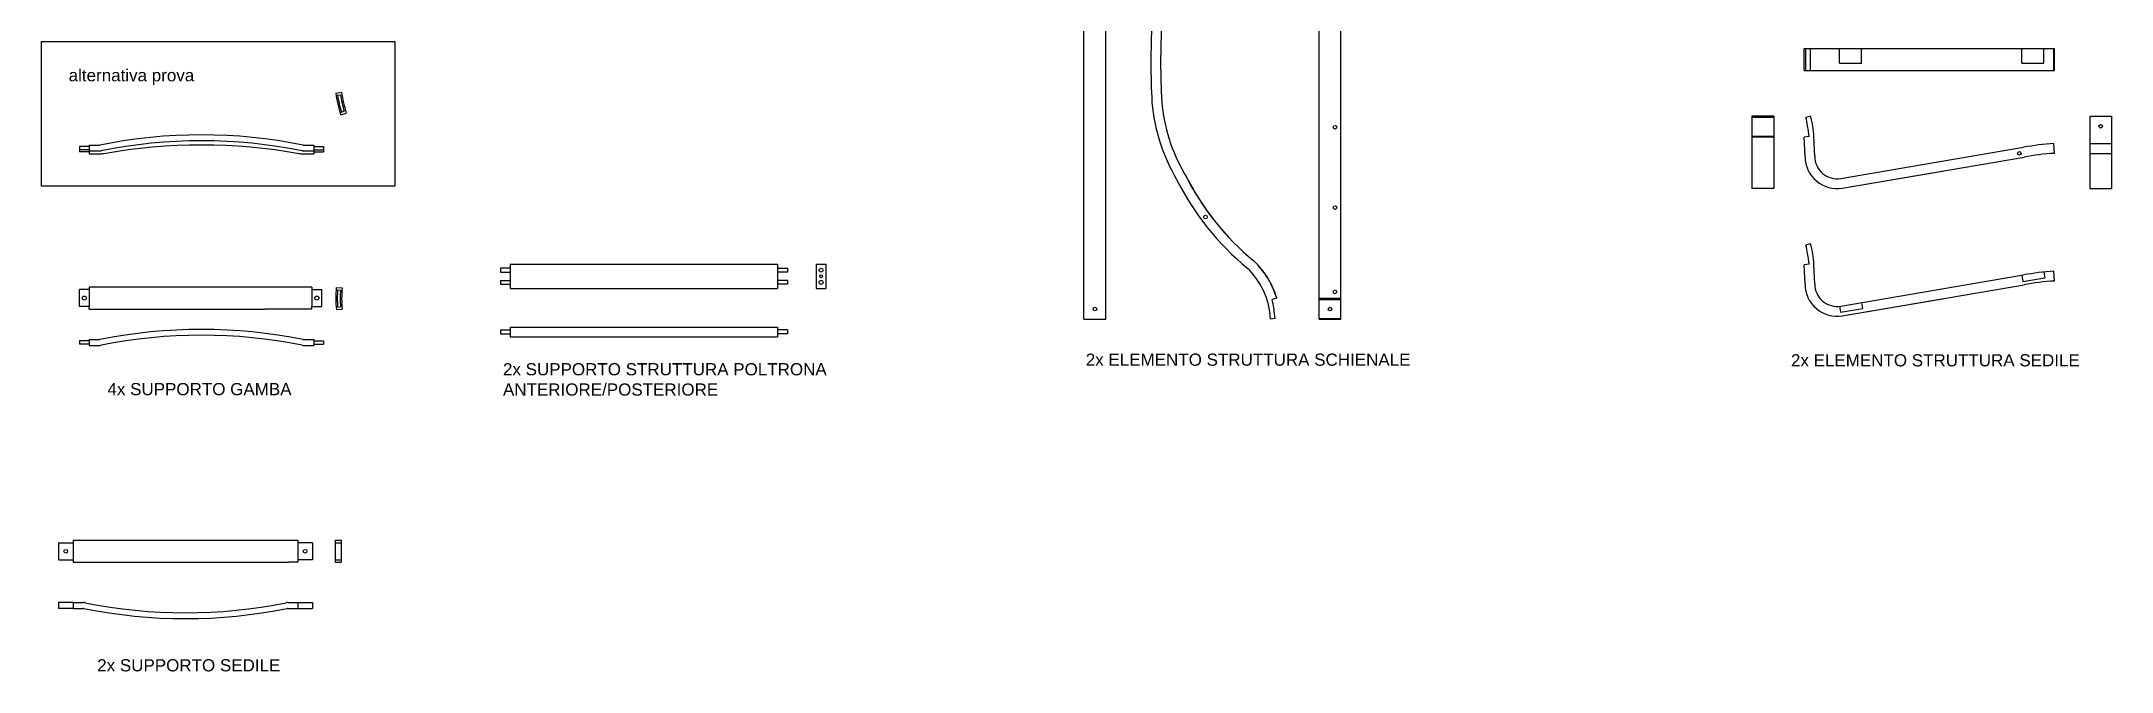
# Model space of a CAD drawing. Header units: millimetres. Extents: x -59 to 1311, y 25 to 454.
# Drawn here: x 885.7 to 1311.3, y 266.9 to 396.3 of the extents above; entities that cross this region are included whole.
import ezdxf

# ---------------------------------------------------------------- set-up
doc = ezdxf.new("R2010")
doc.units = ezdxf.units.MM
doc.layers.get('0').update_dxf_attribs({"color": 70})
doc.layers.add('G-ANNO-TEXT', color=3, linetype='Continuous')
doc.layers.add('VITIGIUSTO', color=61, linetype='Continuous')
doc.styles.get("Standard").update_dxf_attribs({"font": 'arial.ttf'})

msp = doc.modelspace()

# ---------------------------------------------------------------- texts
at = {"insert": (891.3, 390.64), "char_height": 2.5, "attachment_point": 1}
msp.add_mtext_dynamic_manual_height_columns('alternativa prova', width=25.5402, gutter_width=12.5, heights=[0], dxfattribs=at)
at = {"layer": 'G-ANNO-TEXT', "char_height": 2.5, "attachment_point": 1}
for s, width, heights, insert in [('2x ELEMENTO STRUTTURA SCHIENALE', 71.4388, [7.86], (1100.38, 332.23)), ('2x ELEMENTO STRUTTURA SEDILE', 64.4461, [8.93], (1245.34, 332.1)), ('2x SUPPORTO STRUTTURA POLTRONA ANTERIORE/POSTERIORE', 71.1225, [9.41], (980.58, 330.26)), ('4x SUPPORTO GAMBA', 39.678, [0], (899.28, 326.18)), ('2x SUPPORTO SEDILE', 39.678, [0], (897.17, 269.46))]:
    msp.add_mtext_dynamic_manual_height_columns(s, width=width, gutter_width=12.5, heights=heights, dxfattribs=dict(at, insert=insert))

# ---------------------------------------------------------------- linework, layer by layer
for p, q in [((1100.01, 339.31), (1100.01, 400.12)), ((1104.51, 339.31), (1104.51, 400.12)), ((1148.33, 339.31), (1148.33, 400.12)), ((1152.83, 339.31), (1152.83, 400.12)), ((1248.06, 394.86), (1299.49, 394.86)), ((1248.06, 390.36), (1248.06, 394.86)), ((1248.4, 390.36), (1248.4, 394.86)), ((1249.36, 390.36), (1249.36, 394.86)), ((1255.32, 391.86), (1255.32, 394.86)), ((1255.32, 391.86), (1259.82, 391.86)), ((1259.82, 391.86), (1259.82, 394.86)), ((1292.82, 391.86), (1292.82, 394.86)), ((1292.82, 391.86), (1297.32, 391.86)), ((1297.32, 391.86), (1297.32, 394.86)), ((1299.37, 390.36), (1299.37, 394.86)), ((1299.37, 391.86), (1299.49, 391.86)), ((1299.49, 390.36), (1299.49, 394.86)), ((1248.06, 390.36), (1299.49, 390.36)), ((946.22, 385.73), (947.41, 385.92)), ((946.58, 385.29), (947.18, 385.38)), ((947.22, 381.28), (948.37, 381.62)), ((947.35, 381.84), (947.93, 382.01)), ((1237.31, 380.99), (1237.31, 366.13)), ((1241.81, 380.99), (1237.31, 380.99)), ((1241.81, 380.72), (1237.31, 380.72)), ((1241.81, 380.99), (1241.81, 366.13)), ((1249.36, 380.99), (1248.4, 380.72)), ((1306.75, 380.99), (1306.75, 366.13)), ((1306.75, 380.99), (1311.25, 380.99)), ((1311.25, 380.99), (1311.25, 366.13)), ((893.52, 374.75), (893.52, 373.67)), ((895.52, 374.75), (893.52, 374.75)), ((895.52, 375.04), (897.65, 375.04)), ((895.52, 375.04), (895.52, 373.25)), ((939.58, 375.04), (941.72, 375.04)), ((941.72, 375.04), (941.71, 373.25)), ((941.72, 374.75), (943.72, 374.75)), ((943.72, 374.75), (943.72, 373.67)), ((1241.81, 376.82), (1237.31, 376.82)), ((1241.81, 376.69), (1237.31, 376.69)), ((1249.05, 376.82), (1248.06, 376.69)), ((1255.56, 368.2), (1293.17, 374.59)), ((1299.49, 373.35), (1299.37, 375.35)), ((1306.75, 375.35), (1311.25, 375.35)), ((895.52, 374.1), (893.52, 374.1)), ((895.52, 373.67), (893.52, 373.67)), ((895.52, 373.84), (897.65, 373.84)), ((939.58, 373.84), (941.72, 373.84)), ((941.72, 374.1), (943.72, 374.1)), ((941.72, 373.67), (943.72, 373.67)), ((1255.9, 366.22), (1293.27, 372.57)), ((1306.75, 373.35), (1311.25, 373.35)), ((1241.81, 366.13), (1237.31, 366.13)), ((1255.9, 366.22), (1276.46, 369.72)), ((1306.75, 366.13), (1311.25, 366.13)), ((1249.36, 354.77), (1248.4, 354.49)), ((982.04, 349.76), (980.04, 349.76)), ((980.04, 349.76), (980.04, 348.96)), ((980.04, 348.96), (982.04, 348.96)), ((982.04, 350.61), (1037.04, 350.61)), ((982.04, 350.61), (982.04, 345.61)), ((1037.04, 350.61), (1037.04, 345.61)), ((1037.04, 349.76), (1039.04, 349.76)), ((1039.04, 348.96), (1037.04, 348.96)), ((1039.04, 349.76), (1039.04, 348.96)), ((1044.98, 350.61), (1044.98, 345.61)), ((1044.98, 350.61), (1046.98, 350.61)), ((1046.98, 350.61), (1046.98, 345.61)), ((1249.05, 350.6), (1248.06, 350.47)), ((1297.32, 348.96), (1297.52, 347.77)), ((1299.49, 347.13), (1299.37, 349.13)), ((895.52, 345.37), (893.52, 345.37)), ((893.52, 341.87), (893.52, 345.37)), ((941.32, 345.87), (895.52, 345.87)), ((895.52, 345.87), (895.52, 345.37)), ((895.52, 345.37), (895.52, 341.87)), ((941.32, 345.87), (941.32, 345.37)), ((941.32, 345.37), (943.32, 345.37)), ((941.32, 345.37), (941.32, 341.87)), ((943.32, 341.87), (943.32, 345.37)), ((946.32, 345.83), (947.52, 345.76)), ((946.58, 345.31), (947.18, 345.28)), ((980.04, 347.26), (982.04, 347.26)), ((980.04, 347.26), (980.04, 346.46)), ((980.04, 346.46), (982.04, 346.46)), ((982.04, 345.61), (1037.04, 345.61)), ((1039.04, 347.26), (1037.04, 347.26)), ((1039.04, 346.46), (1037.04, 346.46)), ((1039.04, 347.26), (1039.04, 346.46)), ((1044.98, 345.61), (1046.98, 345.61)), ((1255.56, 341.97), (1293.17, 348.37)), ((1255.9, 340), (1293.27, 346.35)), ((1292.8, 348.31), (1293.02, 347)), ((1293.02, 347), (1297.52, 347.77)), ((895.52, 341.87), (893.52, 341.87)), ((895.52, 341.37), (895.52, 341.87)), ((895.52, 341.37), (931.58, 341.37)), ((941.32, 341.37), (931.58, 341.37)), ((941.32, 341.37), (941.32, 341.87)), ((941.32, 341.87), (943.32, 341.87)), ((946.34, 341.27), (947.54, 341.35)), ((946.6, 341.78), (947.19, 341.83)), ((1139.64, 343.6), (1138.67, 343.33)), ((1148.33, 343.6), (1152.83, 343.6)), ((1148.33, 343.33), (1152.83, 343.33)), ((1255.32, 341.94), (1255.52, 340.74)), ((1255.52, 340.74), (1260.02, 341.5)), ((1255.9, 340), (1276.46, 343.5)), ((1259.82, 342.7), (1260.02, 341.5)), ((980.04, 337.08), (980.04, 336.28)), ((980.04, 337.08), (982.04, 337.08)), ((980.04, 336.28), (982.04, 336.28)), ((982.04, 337.68), (1037.04, 337.68)), ((982.04, 337.68), (982.04, 335.68)), ((1037.04, 337.68), (1037.04, 335.68)), ((1039.04, 337.08), (1037.04, 337.08)), ((1039.04, 336.28), (1037.04, 336.28)), ((1039.04, 337.08), (1039.04, 336.28)), ((1100.01, 339.31), (1104.51, 339.31)), ((1139.33, 339.43), (1138.34, 339.31)), ((1148.33, 339.43), (1152.83, 339.43)), ((1148.33, 339.31), (1152.83, 339.31)), ((893.52, 334.82), (893.52, 334.16)), ((895.52, 334.82), (893.52, 334.82)), ((895.52, 334.16), (893.52, 334.16)), ((895.52, 335.1), (897.65, 335.1)), ((895.52, 335.1), (895.52, 333.9)), ((895.52, 333.9), (897.65, 333.9)), ((939.58, 335.1), (941.72, 335.1)), ((939.58, 333.9), (941.72, 333.9)), ((941.72, 335.1), (941.72, 333.9)), ((941.72, 334.82), (943.72, 334.82)), ((941.72, 334.16), (943.72, 334.16)), ((943.72, 334.82), (943.72, 334.16)), ((982.04, 335.68), (1037.04, 335.68)), ((892.2, 293.89), (892.2, 289.39)), ((938.4, 293.89), (938.4, 289.39)), ((946.11, 293.89), (947.31, 293.89)), ((946.11, 293.89), (946.11, 289.39)), ((947.31, 293.89), (947.31, 289.39)), ((889.2, 293.39), (892.2, 293.39)), ((889.2, 293.39), (889.2, 289.89)), ((889.2, 289.89), (892.2, 289.89)), ((892.2, 289.39), (894.06, 289.39)), ((894.06, 289.39), (936.54, 289.39)), ((938.4, 289.39), (936.54, 289.39)), ((941.4, 293.39), (938.4, 293.39)), ((941.4, 289.89), (938.4, 289.89)), ((941.4, 293.39), (941.4, 289.89)), ((946.11, 293.39), (947.31, 293.39)), ((946.11, 289.89), (947.31, 289.89)), ((946.11, 289.39), (947.31, 289.39)), ((889.2, 281.1), (889.2, 279.9)), ((892.24, 281.1), (889.2, 281.1)), ((892.2, 281.1), (892.2, 279.9)), ((892.24, 281.1), (894.38, 281.1)), ((936.31, 281.1), (938.34, 281.1)), ((938.34, 281.1), (941.4, 281.1)), ((938.4, 281.1), (938.4, 279.9)), ((941.4, 281.1), (941.4, 279.9)), ((892.24, 279.9), (889.2, 279.9)), ((892.24, 279.9), (894.38, 279.9)), ((936.31, 279.9), (938.44, 279.9)), ((938.44, 279.9), (941.4, 279.9))]:
    msp.add_line(p, q)
at = {"linetype": 'Continuous', "ltscale": 0.03}
msp.add_line((892.2, 293.89), (938.4, 293.89), dxfattribs=at)
for points in [[(1113.97, 400.12, 0.025893), (1113.99, 383.8, 0.112853), (1118.99, 368.13, 0.112853)], [(1115.97, 400.12, 0.025689), (1115.99, 383.94, 0.112629), (1120.71, 369.15, 0.112629)], [(1248.77, 378.99, 0.025529), (1248.4, 380.72)], [(1249.05, 376.82), (1248.86, 378.36, 0.009219), (1248.77, 378.99, 0.003439)], [(1250.23, 372.78), (1250.06, 376.78, 0.061931), (1249.36, 380.99, 0.061931)], [(895.52, 373.25), (897.65, 373.25, 0.045028), (898.53, 373.32, -0.090239), (938.7, 373.32, 0.038377), (939.45, 373.25), (941.71, 373.25)], [(1248.77, 352.77, 0.025529), (1248.4, 354.49)], [(1250.23, 346.56), (1250.06, 350.55, 0.061931), (1249.36, 354.77, 0.061931)], [(1138.34, 339.31), (1138.34, 339.31, 0.195524), (1133.56, 349.8)], [(1139.64, 343.6, 0.131995), (1134.94, 351.25)], [(1139.64, 343.6, 0.111466), (1135.91, 350.25)], [(1249.05, 350.6), (1248.86, 352.14, 0.009219), (1248.77, 352.77, 0.003439)], [(1139.05, 341.61, 0.025529), (1138.67, 343.33)], [(1139.33, 339.43), (1139.14, 340.97, 0.009219), (1139.05, 341.61, 0.003439)]]:
    msp.add_lwpolyline(points, format="xyb")
msp.add_lwpolyline([(885.7, 396.33), (958.34, 396.33), (958.34, 366.64), (885.7, 366.64)], close=True)
for points in [[(1248.23, 372.7), (1248.06, 376.69)], [(1248.23, 346.48), (1248.06, 350.47)]]:
    msp.add_lwpolyline(points)
for centre in [(1045.98, 349.36), (1045.98, 346.86)]:
    msp.add_circle(centre, 0.4)
for centre, radius, start, end in [((969.89, 388.69), 23.85, 187.1162, 198.0887), ((969.89, 388.69), 23.55, 188.3085, 196.8963), ((969.89, 388.69), 22.95, 188.2899, 196.9149), ((969.89, 388.69), 22.65, 187.0153, 198.1896), ((897.65, 375.45), 0.411, 270, 280.3127), ((918.62, 271.89), 105.25, 78.5503, 101.4497), ((918.62, 271.89), 104.05, 78.5459, 101.4541), ((939.58, 375.45), 0.411, 259.6873, 270), ((1302.23, 326.15), 49.28, 93.3267, 100.5956), ((897.65, 375.45), 1.61, 270, 280.8767), ((939.58, 375.45), 1.61, 259.1233, 270), ((1254.8, 372.7), 6.57, 180, 279.6588), ((1254.8, 372.7), 4.57, 178.9822, 279.6529), ((1302.23, 326.15), 47.28, 93.3267, 100.9267), ((1169.54, 393.35), 56.49, 206.5089, 230.5748), ((1110.38, 363.04), 12, 26.9866, 30.5811), ((1169.54, 393.35), 54.49, 206.5089, 230.5748), ((1169.18, 392.99), 53.98, 206.6593, 223.7826), ((1302.23, 299.93), 49.28, 93.3267, 100.5956), ((970.07, 343.67), 23.85, 174.8042, 185.7767), ((970.07, 343.67), 23.55, 175.9965, 184.5843), ((970.07, 343.67), 22.95, 175.9779, 184.6029), ((970.07, 343.67), 22.65, 174.7033, 185.8776), ((1254.8, 346.48), 6.57, 180, 279.6588), ((1254.8, 346.48), 4.57, 178.9822, 279.6529), ((1302.23, 299.93), 47.28, 93.3267, 100.9267), ((918.62, 231.95), 105.25, 78.5503, 101.4497), ((897.65, 335.51), 0.411, 270, 280.3127), ((897.65, 335.51), 1.61, 270, 280.8767), ((918.62, 231.95), 104.05, 78.5459, 101.4541), ((939.58, 335.51), 1.61, 259.1233, 270), ((939.58, 335.51), 0.411, 259.6873, 270), ((894.38, 279.49), 1.61, 79.1233, 90), ((915.34, 383.04), 104.05, 258.5459, 281.4541), ((936.31, 279.49), 1.61, 90, 100.8767), ((894.38, 279.49), 0.411, 79.6873, 90), ((915.34, 383.04), 105.25, 258.5503, 281.4497), ((936.31, 279.49), 0.411, 90, 100.3127)]:
    msp.add_arc(centre, radius, start, end)
at = {"layer": 'VITIGIUSTO'}
for centre, radius in [((1151.62, 378.71), 0.377), ((1309, 378.9), 0.377), ((1292.29, 373.35), 0.377), ((1151.62, 362.21), 0.377), ((1124.99, 360.25), 0.377), ((1045.98, 348.11), 0.293), ((1151.62, 344.9), 0.377), ((894.52, 343.62), 0.417), ((942.32, 343.62), 0.417), ((1102.26, 341.38), 0.377), ((1150.58, 341.38), 0.377), ((890.7, 291.64), 0.377), ((939.9, 291.64), 0.377)]:
    msp.add_circle(centre, radius, dxfattribs=at)

msp.set_redraw_order([(e.dxf.handle, doc.entitydb.next_handle()) for e in msp.query("TEXT MTEXT ATTDEF DIMENSION ARC_DIMENSION")])  # texts and dimensions are drawn at this point

doc.saveas('drawing.dxf')
